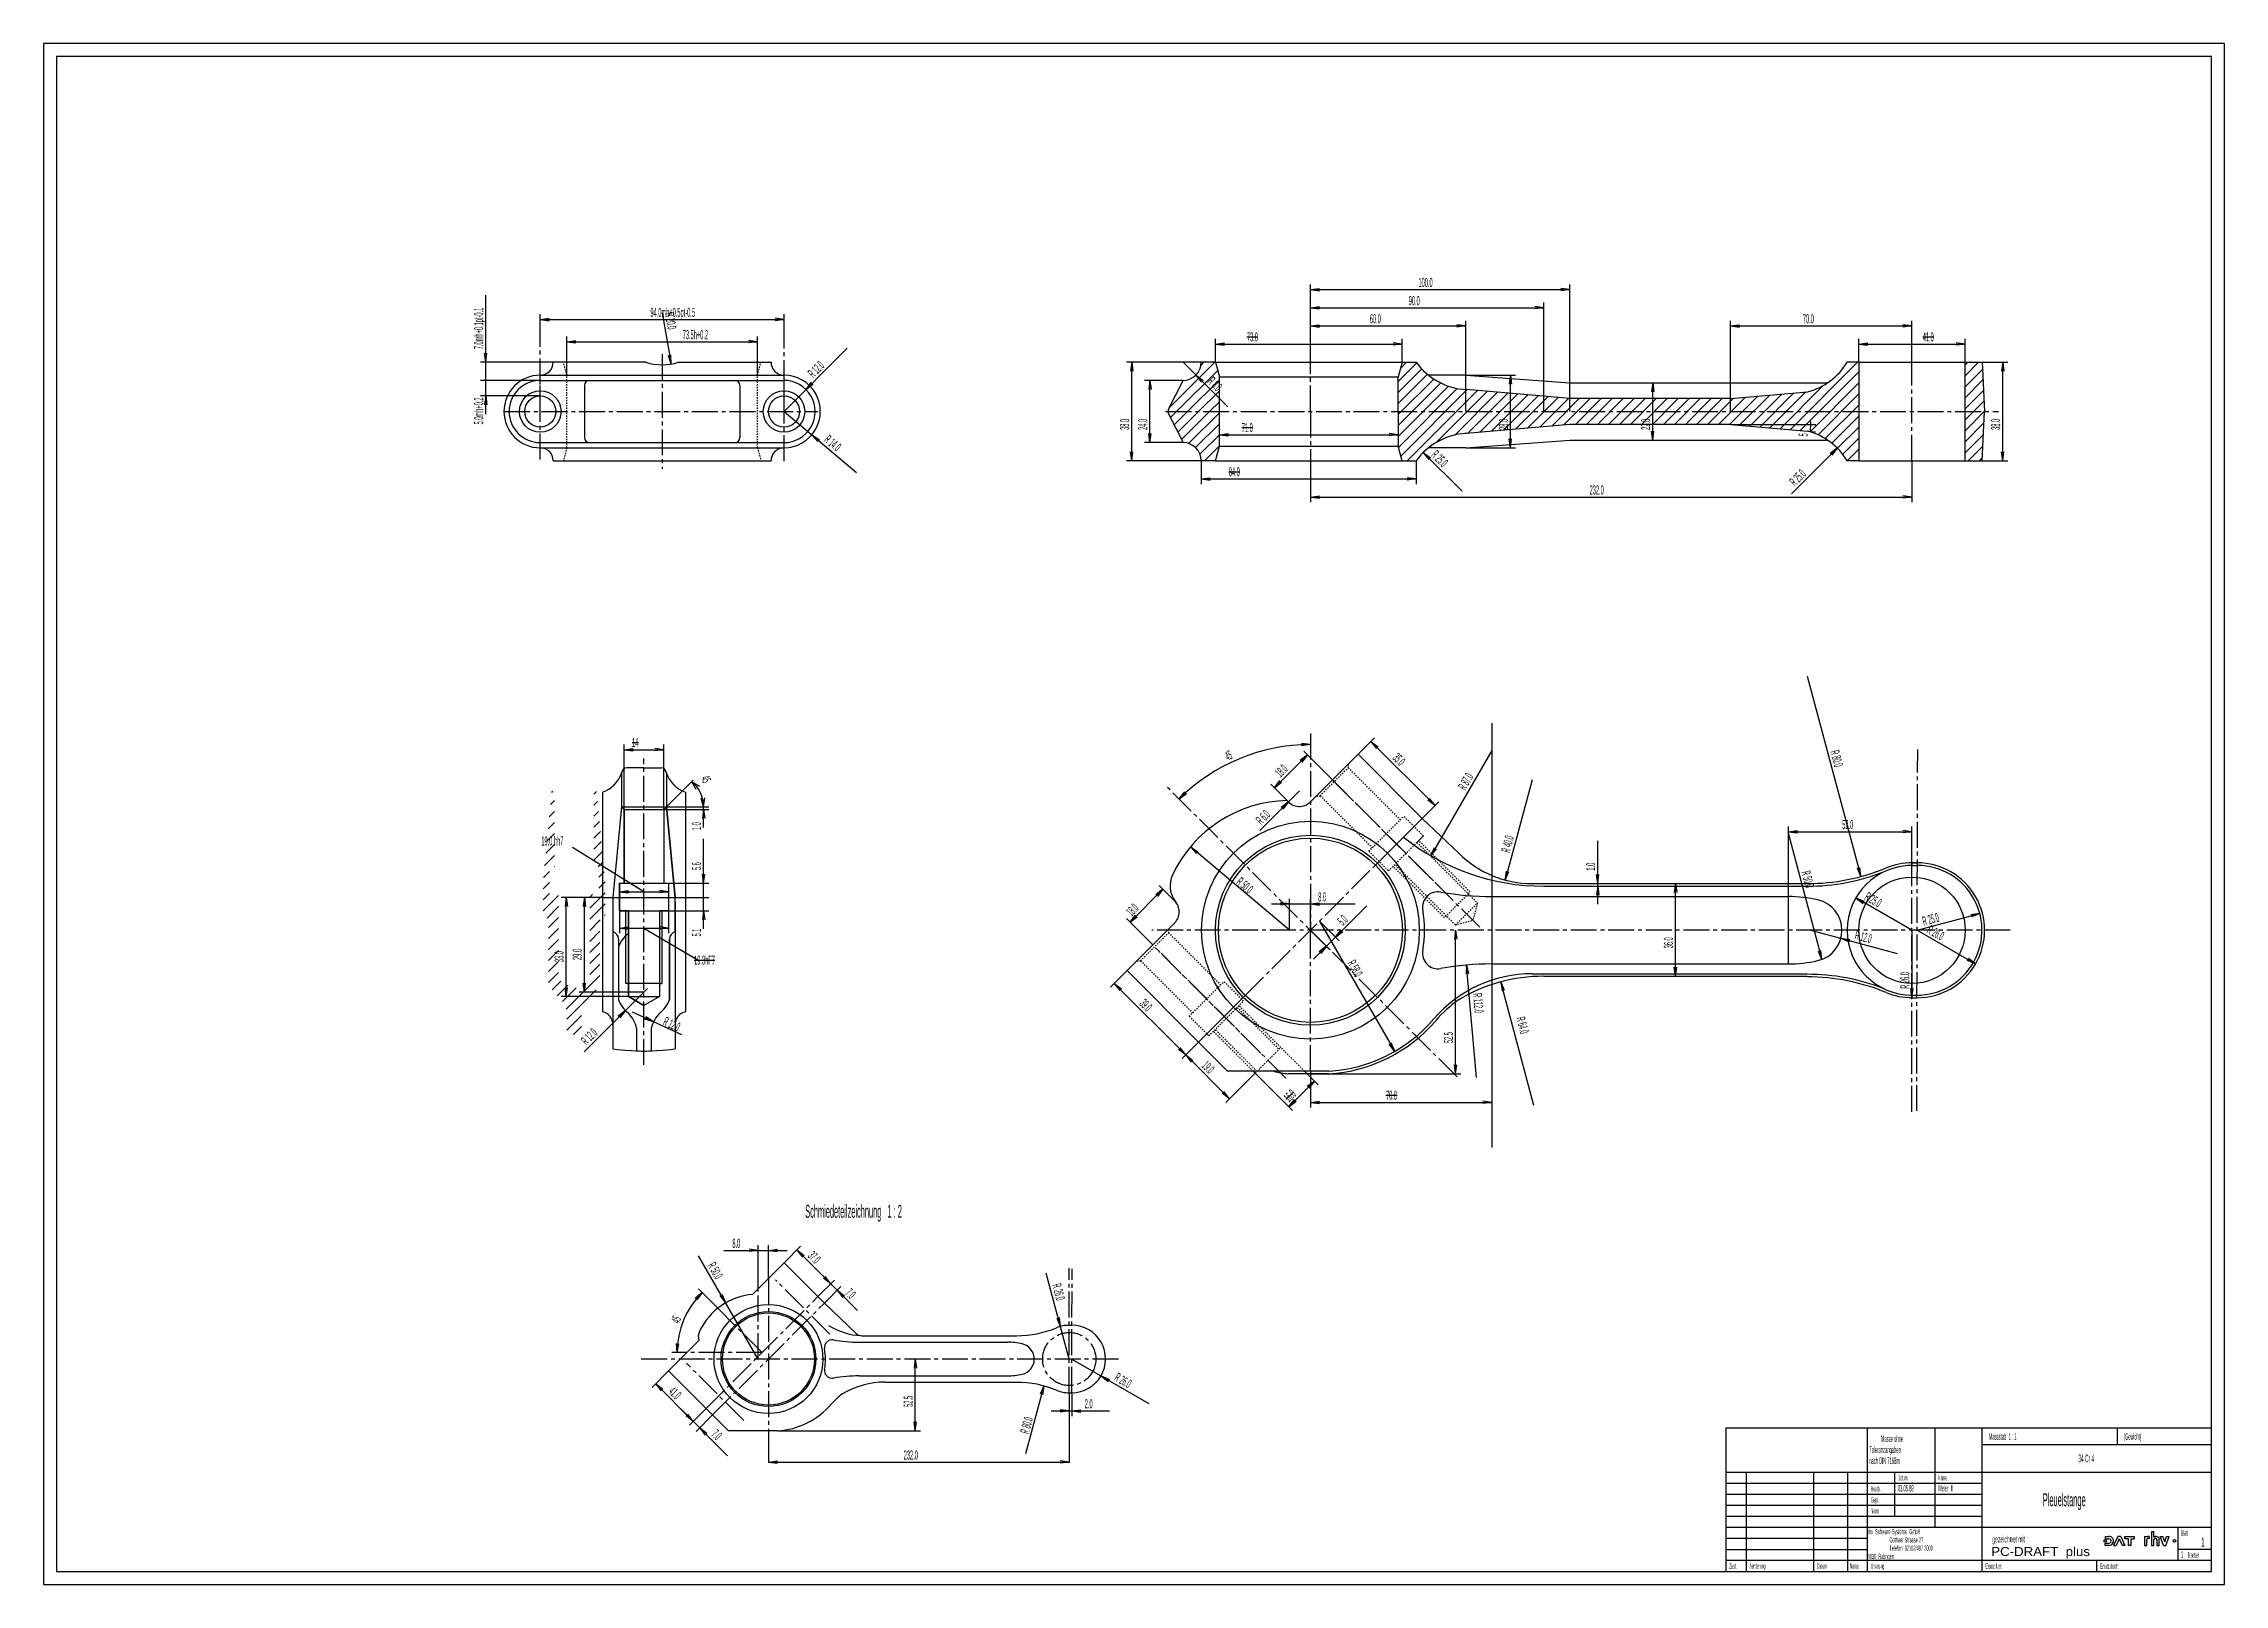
# Model space of a CAD drawing. Header units: metres. Extents: x 0 to 841, y 0 to 594.
import ezdxf

# ---------------------------------------------------------------- set-up
doc = ezdxf.new("R2010")
doc.units = ezdxf.units.M
for name, pattern in [('AUSGEZOGEN', [0]), ('GESTRICHELT', [1, 0.5, -0.5]), ('STRICHPUNKTLINIE', [14.5, 10, -1.5, 1.5, -1.5])]:
    doc.linetypes.add(name, pattern=pattern)
for name, color, linetype in [('BEMASS', 7, 'AUSGEZOGEN'), ('DRAUF', 7, 'AUSGEZOGEN'), ('FOLIE', 7, 'AUSGEZOGEN'), ('RAHMEN', 7, 'AUSGEZOGEN'), ('SCHMIEDE', 7, 'AUSGEZOGEN'), ('SCHNITT', 7, 'AUSGEZOGEN'), ('SCHRAFF', 1, 'AUSGEZOGEN'), ('SCHRIFTF', 5, 'AUSGEZOGEN'), ('SEITEN', 7, 'AUSGEZOGEN'), ('TEXTE', 7, 'AUSGEZOGEN'), ('VORDER', 7, 'AUSGEZOGEN')]:
    doc.layers.add(name, color=color, linetype=linetype)

msp = doc.modelspace()

# ---------------------------------------------------------------- texts
at = {"layer": 'BEMASS', "color": 7, "linetype": 'AUSGEZOGEN', "width": 0.374}
for s, p in [('90.0', (526.433, 493.176)), ('100.0', (530.188, 500.176)), ('94.0mh+0.5pt-0.5', (234.003, 488.64)), ('60.0', (511.433, 486.176)), ('70.0', (678.433, 486.176)), ('73.5h+0.2', (246.453, 480.057)), ('%%k73.0', (464.045, 479.176)), ('%%k41.0', (724.678, 479.176)), ('%%k71.0', (462.045, 444.211)), ('%%k84.0', (457.045, 427.176)), ('232.0', (596.188, 420.176)), ('%%k14', (226.924, 322.773)), ('52.0', (693.603, 291.176)), ('19.0 hh7', (191.942, 284.853)), ('8.0', (491.528, 263.305)), ('%%k19.0hF7', (250.845, 238.9)), ('%%k70.0', (517.678, 186.82)), ('8.0', (265.61, 129.728)), ('2.0', (401.495, 67.878)), ('232.0', (331.681, 48.132))]:
    msp.add_text(s, height=3.5, dxfattribs=at).set_placement(p)
at = {"layer": 'BEMASS', "color": 7, "linetype": 'AUSGEZOGEN'}
for s, height, rotation, width, p in [('7.0mh+0.1pt-0.1', 3.5, 89.999, 0.374, (169.528, 476.176)), ('R 20.0', 3.497, 280.001, 0.374, (239.585, 489.941)), ('R 12.0', 3.499, 45.001, 0.373, (296.841, 464.904)), ('R 8.0', 3.5, 315, 0.374, (448.62, 463.398)), ('5.0mh+0.2', 3.5, 90, 0.374, (169.528, 447.176)), ('38.0', 3.5, 90.002, 0.374, (418.613, 445.081)), ('24.0', 3.5, 90.002, 0.374, (425.613, 445.081)), ('28.0', 3.5, 90.002, 0.374, (564.685, 445.081)), ('22.0', 3.5, 90.002, 0.374, (619.528, 445.081)), ('38.0', 3.5, 90.002, 0.374, (754.528, 445.081)), ('R 14.0', 3.499, 319.997, 0.374, (300.725, 440.729)), ('R 25.0', 3.5, 314.999, 0.374, (534.845, 435.037)), ('5', 3.503, 87.49, 0.373, (680.301, 442.513)), ('R 25.0', 3.499, 45.001, 0.373, (675.402, 423.154)), ('45', 3.5, 22.506, 0.374, (456.493, 317.481)), ('35.0', 3.5, 314.995, 0.374, (519.927, 318.358)), ('R 80.0', 3.503, 285, 0.374, (688.968, 321.056)), ('45', 3.5, 292.494, 0.374, (253.411, 310.886)), ('18.0', 3.499, 44.997, 0.374, (477.038, 310.919)), ('R 87.0', 3.501, 60, 0.374, (548.321, 305.857)), ('R 6.0', 3.499, 45, 0.374, (469.613, 292.658)), ('1.0', 3.5, 89.996, 0.374, (253.53, 290.773)), ('R 40.0', 3.502, 75, 0.373, (565.405, 281.858)), ('5.6', 3.5, 89.996, 0.374, (253.529, 275.373)), ('1.0', 3.5, 89.996, 0.374, (598.329, 275.176)), ('R 50.0', 3.499, 319.997, 0.374, (459.627, 270.223)), ('R 50.0', 3.503, 285, 0.374, (677.823, 274.545)), ('18.0', 3.499, 44.997, 0.374, (419.594, 257.313)), ('R 25.0', 3.5, 330, 0.374, (701.902, 264.085)), ('5.0', 3.5, 44.993, 0.374, (501.067, 253.779)), ('R 25.0', 3.5, 14.995, 0.373, (725.084, 253.897)), ('R 26.0', 3.5, 330, 0.374, (725.985, 251.335)), ('29.0', 3.5, 90.002, 0.374, (207.529, 240.706)), ('5.1', 3.5, 89.996, 0.374, (253.529, 249.773)), ('36.0', 3.5, 90.002, 0.374, (628.329, 245.214)), ('R 12.0', 3.503, 345, 0.374, (698.207, 248.742)), ('33.0', 3.5, 90.002, 0.374, (200.529, 239.873)), ('R 58.0', 3.5, 299.997, 0.374, (502.637, 239.398)), ('R 112.0', 3.5, 274.996, 0.374, (551.212, 227.777)), ('R 26.0', 3.5, 90.002, 0.374, (719.527, 229.614)), ('R 12.0', 3.499, 335.002, 0.373, (238.57, 215.754)), ('39.0', 3.5, 314.995, 0.374, (422.346, 223.605)), ('R 64.0', 3.503, 285, 0.374, (567.838, 218.244)), ('R 12.0', 3.499, 45.001, 0.373, (209.371, 207.657)), ('52.5', 3.5, 90.002, 0.374, (543.528, 208.648)), ('19.0', 3.5, 314.995, 0.374, (446.335, 199.616)), ('%%k16.0', 3.499, 44.999, 0.374, (480.318, 185.645)), ('37.0', 3.5, 314.995, 0.374, (294.483, 126.374)), ('R 50.0', 3.5, 299.997, 0.374, (255.897, 122.885)), ('7.0', 3.5, 315.003, 0.374, (308.89, 111.969)), ('R 26.0', 3.503, 285, 0.374, (388.926, 115.391)), ('45', 3.498, 67.491, 0.374, (245.078, 100.31)), ('41.0', 3.5, 314.995, 0.374, (240.742, 74.048)), ('R 26.0', 3.5, 330, 0.374, (412.619, 78.744)), ('52.5', 3.5, 90.002, 0.374, (335.148, 68.434)), ('7.0', 3.5, 315.003, 0.374, (257.257, 57.533)), ('R 80.0', 3.502, 75, 0.373, (379.918, 57.773))]:
    msp.add_text(s, height=height, rotation=rotation, dxfattribs=dict(at, width=width)).set_placement(p)
at = {"layer": 'SCHRIFTF', "color": 5, "linetype": 'AUSGEZOGEN', "width": 0.374}
for s, height, p in [('Toleranzangaben', 2.5, (704.05, 50.687)), ('Masse ohne', 2.5, (708.6, 54.937)), ('nach DIN 7168m', 2.5, (704.05, 46.437)), ('34 Cr 4', 3, (784.651, 47.062))]:
    msp.add_text(s, height=height, dxfattribs=at).set_placement(p)
at = {"layer": 'SCHRIFTF', "color": 1, "linetype": 'AUSGEZOGEN', "width": 0.374}
for s, height, p in [('Massstab  1 : 1', 2.5, (750.2, 55.734)), ('(Gewicht)', 2.5, (802.2, 55.734)), ('Datum', 2, (715.1, 40.062)), ('Name', 2, (730.7, 40.062)), ('Bearb.', 2, (704.7, 35.812)), ('03.05.89', 2.5, (715.1, 35.812)), ('Meier  II', 2.5, (730.7, 35.812)), ('Gepr.', 2, (704.7, 31.562)), ('Norm', 2, (704.7, 27.312)), ('Blatt', 2, (824.3, 18.812)), ('1', 3.5, (832.1, 14.562)), ('1', 2.5, (824.3, 10.312)), ('Blaetter', 2, (826.9, 10.312)), ('Zust.', 2, (650.1, 6.062)), ('Aenderung', 2, (657.9, 6.062)), ('Datum', 2, (683.9, 6.062)), ('Name', 2, (696.575, 6.062)), ('Ursprung', 2, (704.7, 6.062)), ('Ersatz fuer:', 2, (748.9, 6.062)), ('Ersatz durch:', 2, (793.1, 6.062))]:
    msp.add_text(s, height=height, dxfattribs=at).set_placement(p)
at = {"layer": 'SCHRIFTF', "color": 7, "linetype": 'AUSGEZOGEN'}
for s, height, width, p in [('Pleuelstange', 5, 0.374, (770.992, 30.125)), ('rhv  Software-Systeme  GmbH', 2, 0.45, (703.4, 19.343)), ('Gothaer Strasse 27', 2, 0.45, (711.85, 16.156)), ('gezeichnet mit :', 2.5, 0.468, (751.5, 16.156)), ('4030  Ratingen', 2, 0.45, (703.4, 9.781)), ('Telefon  02102/497 2000', 2, 0.45, (711.85, 12.968))]:
    msp.add_text(s, height=height, dxfattribs=dict(at, width=width)).set_placement(p)
at = {"layer": 'SCHRIFTF', "color": 6, "linetype": 'AUSGEZOGEN', "width": 1.093}
msp.add_text('PC-DRAFT  plus', height=3.5, dxfattribs=at).set_placement((751.084, 10.912))
at = {"layer": 'TEXTE', "color": 7, "linetype": 'AUSGEZOGEN', "width": 0.374}
msp.add_text('Schmiedeteilzeichnung   1 : 2', height=5, dxfattribs=at).set_placement((293.708, 141.33))

# ---------------------------------------------------------------- linework, layer by layer
at = {"layer": 'BEMASS', "color": 5, "linetype": 'AUSGEZOGEN'}
for p, q in [((170.528, 457.176), (170.528, 496.967)), ((488.528, 471.176), (488.528, 501.176)), ((488.528, 499.176), (491.998, 499.633)), ((488.528, 499.176), (588.528, 499.176)), ((488.528, 499.176), (491.998, 498.719)), ((588.528, 499.176), (585.058, 499.633)), ((588.528, 499.176), (585.058, 498.719)), ((588.528, 452.176), (588.528, 501.176)), ((170.528, 451.176), (170.528, 489.967)), ((191.528, 482.176), (191.528, 489.64)), ((191.528, 487.64), (194.998, 488.097)), ((238.528, 490.176), (242.001, 470.48)), ((285.528, 487.64), (282.058, 488.097)), ((285.528, 482.176), (285.528, 489.64)), ((488.528, 492.176), (491.998, 492.633)), ((488.528, 492.176), (578.528, 492.176)), ((488.528, 492.176), (491.998, 491.719)), ((578.528, 492.176), (575.058, 492.633)), ((578.528, 492.176), (575.058, 491.719)), ((578.528, 452.176), (578.528, 494.176)), ((191.528, 487.64), (194.998, 487.183)), ((191.528, 487.64), (285.528, 487.64)), ((201.778, 466.176), (201.778, 481.057)), ((201.778, 479.057), (205.248, 479.514)), ((275.278, 479.057), (271.808, 479.514)), ((275.278, 466.176), (275.278, 481.057)), ((285.528, 487.64), (282.058, 487.183)), ((451.928, 471.176), (451.928, 480.176)), ((488.528, 485.176), (491.998, 485.633)), ((488.528, 485.176), (548.528, 485.176)), ((488.528, 485.176), (491.998, 484.719)), ((523.863, 471.176), (523.863, 480.176)), ((548.528, 485.176), (545.058, 485.633)), ((548.528, 485.176), (545.058, 484.719)), ((548.528, 452.176), (548.528, 487.176)), ((650.528, 452.176), (650.528, 487.176)), ((650.528, 485.176), (653.998, 485.633)), ((650.528, 485.176), (720.528, 485.176)), ((650.528, 485.176), (653.998, 484.719)), ((700.028, 471.176), (700.028, 480.176)), ((720.528, 485.176), (717.058, 485.633)), ((720.528, 485.176), (717.058, 484.719)), ((720.528, 471.176), (720.528, 487.176)), ((741.028, 471.176), (741.028, 480.176)), ((196.528, 471.176), (168.528, 471.176)), ((170.528, 471.176), (170.071, 474.646)), ((170.528, 471.176), (170.985, 474.646)), ((201.778, 479.057), (275.278, 479.057)), ((201.778, 479.057), (205.248, 478.6)), ((242.001, 470.48), (240.948, 473.818)), ((242.001, 470.48), (241.848, 473.977)), ((275.278, 479.057), (271.808, 478.6)), ((285.528, 452.176), (309.923, 476.571)), ((446.428, 471.176), (417.613, 471.176)), ((419.613, 471.176), (419.157, 467.706)), ((419.613, 433.176), (419.613, 471.176)), ((419.613, 471.176), (420.07, 467.706)), ((439.428, 471.176), (456.656, 453.948)), ((451.928, 478.176), (455.398, 478.633)), ((451.928, 478.176), (523.863, 478.176)), ((451.928, 478.176), (455.398, 477.719)), ((523.863, 478.176), (520.393, 478.633)), ((523.863, 478.176), (520.393, 477.719)), ((700.028, 478.176), (703.498, 478.633)), ((700.028, 478.176), (703.498, 477.719)), ((700.028, 478.176), (741.028, 478.176)), ((741.028, 478.176), (737.558, 478.633)), ((741.028, 478.176), (737.558, 477.719)), ((747.528, 471.176), (757.528, 471.176)), ((755.528, 471.176), (755.071, 467.706)), ((755.528, 433.176), (755.528, 471.176)), ((755.528, 471.176), (755.984, 467.706)), ((191.528, 464.176), (168.528, 464.176)), ((294.013, 460.661), (296.144, 463.438)), ((294.013, 460.661), (296.79, 462.792)), ((439.428, 464.176), (424.613, 464.176)), ((426.613, 464.176), (426.157, 460.706)), ((426.613, 440.176), (426.613, 464.176)), ((426.613, 464.176), (427.07, 460.706)), ((444.377, 466.226), (446.508, 463.45)), ((444.377, 466.226), (447.154, 464.096)), ((548.528, 466.176), (567.685, 466.176)), ((565.685, 466.176), (565.228, 462.706)), ((565.685, 438.176), (565.685, 466.176)), ((565.685, 466.176), (566.142, 462.706)), ((620.528, 463.176), (620.071, 459.706)), ((620.528, 441.176), (620.528, 463.176)), ((620.528, 463.176), (620.984, 459.706)), ((191.528, 458.176), (168.528, 458.176)), ((170.528, 458.176), (170.071, 454.706)), ((170.528, 458.176), (170.985, 454.706)), ((285.528, 452.176), (313.488, 428.714)), ((650.528, 447.176), (683.476, 447.176)), ((296.252, 443.177), (298.617, 440.597)), ((296.252, 443.177), (299.204, 441.297)), ((439.428, 440.176), (424.613, 440.176)), ((426.613, 440.176), (426.157, 443.646)), ((426.613, 440.176), (427.07, 443.646)), ((453.428, 443.211), (456.898, 443.668)), ((453.428, 443.211), (522.363, 443.211)), ((453.428, 443.211), (456.898, 442.754)), ((522.363, 443.211), (518.893, 443.668)), ((522.363, 443.211), (518.893, 442.754)), ((548.528, 438.176), (567.685, 438.176)), ((565.685, 438.176), (565.228, 441.646)), ((565.685, 438.176), (566.142, 441.646)), ((620.528, 441.176), (620.071, 444.646)), ((620.528, 441.176), (620.984, 444.646)), ((674.047, 420.386), (691.725, 438.064)), ((680.413, 444.561), (683.35, 444.304)), ((691.725, 438.064), (688.949, 435.933)), ((691.725, 438.064), (689.595, 435.287)), ((446.428, 433.176), (417.613, 433.176)), ((419.613, 433.176), (419.157, 436.646)), ((419.613, 433.176), (420.07, 436.646)), ((446.428, 433.176), (446.428, 424.176)), ((488.528, 433.176), (488.528, 417.176)), ((529.363, 433.176), (529.363, 424.176)), ((532.077, 436.391), (534.208, 433.614)), ((532.077, 436.391), (534.854, 434.26)), ((547.017, 421.45), (532.077, 436.391)), ((720.528, 433.176), (720.528, 417.176)), ((747.528, 433.176), (757.528, 433.176)), ((755.528, 433.176), (755.071, 436.646)), ((755.528, 433.176), (755.984, 436.646)), ((446.428, 426.176), (449.898, 426.633)), ((446.428, 426.176), (529.363, 426.176)), ((446.428, 426.176), (449.898, 425.719)), ((529.363, 426.176), (525.893, 426.633)), ((529.363, 426.176), (525.893, 425.719)), ((488.528, 419.176), (491.998, 419.633)), ((488.528, 419.176), (720.528, 419.176)), ((488.528, 419.176), (491.998, 418.719)), ((720.528, 419.176), (717.058, 419.633)), ((720.528, 419.176), (717.058, 418.719)), ((680.13, 350.176), (700.835, 272.902)), ((558.528, 332.073), (558.528, 168.488)), ((223.896, 298.773), (223.896, 323.773)), ((223.896, 321.773), (227.366, 322.23)), ((223.896, 321.773), (239.161, 321.773)), ((223.896, 321.773), (227.366, 321.316)), ((239.161, 321.773), (235.691, 322.23)), ((239.161, 321.773), (235.691, 321.316)), ((239.161, 298.787), (239.161, 323.773)), ((474.65, 307.117), (487.353, 319.819)), ((487.353, 319.819), (484.576, 317.689)), ((488.528, 323.769), (485.04, 324.141)), ((488.528, 323.769), (485.084, 323.228)), ((487.353, 319.819), (485.222, 317.043)), ((497.013, 310.159), (485.938, 321.234)), ((506.912, 320.058), (513.276, 326.422)), ((511.862, 325.008), (536.611, 300.259)), ((511.862, 325.008), (514.639, 322.877)), ((511.862, 325.008), (513.993, 322.231)), ((558.528, 321.535), (535.028, 280.832)), ((240.148, 299.773), (250.457, 310.082)), ((249.899, 309.524), (251.546, 306.613)), ((249.899, 309.524), (252.894, 307.78)), ((254.53, 299.773), (253.637, 302.997)), ((254.53, 299.773), (254.987, 303.243)), ((437.904, 302.8), (440.107, 305.529)), ((437.904, 302.8), (440.721, 304.853)), ((484.285, 305.916), (469.019, 290.65)), ((479.6, 302.168), (473.236, 308.532)), ((474.65, 307.117), (476.781, 309.894)), ((474.65, 307.117), (477.427, 309.248)), ((536.611, 300.259), (534.48, 303.036)), ((574.028, 310.176), (563.675, 271.539)), ((239.161, 298.773), (256.53, 298.773)), ((240.148, 299.773), (256.53, 299.773)), ((254.53, 298.773), (254.073, 295.303)), ((254.53, 291.773), (254.53, 299.773)), ((254.53, 298.773), (254.987, 295.303)), ((480.042, 301.674), (477.266, 299.543)), ((480.042, 301.674), (477.912, 298.897)), ((531.661, 295.31), (538.025, 301.674)), ((536.611, 300.259), (533.834, 302.39)), ((254.529, 257.773), (254.529, 287.373)), ((599.329, 262.176), (599.329, 286.676)), ((672.867, 239.176), (672.867, 292.176)), ((672.867, 290.176), (676.337, 290.633)), ((672.867, 290.176), (720.528, 290.176)), ((672.867, 290.176), (676.337, 289.719)), ((672.867, 289.176), (685.808, 240.879)), ((720.528, 290.176), (717.058, 290.633)), ((720.528, 290.176), (717.058, 289.719)), ((720.528, 278.176), (720.528, 292.176)), ((231.529, 267.023), (204.017, 284.056)), ((254.529, 252.673), (254.529, 281.023)), ((480.528, 252.176), (442.225, 284.316)), ((442.225, 284.316), (444.59, 281.735)), ((442.225, 284.316), (445.177, 282.435)), ((535.028, 280.832), (536.367, 284.066)), ((535.028, 280.832), (537.158, 283.609)), ((241.029, 270.373), (256.529, 270.373)), ((254.529, 270.373), (254.072, 273.843)), ((254.529, 270.373), (254.985, 273.843)), ((436.62, 263.025), (430.256, 269.389)), ((563.675, 271.539), (564.132, 275.009)), ((563.675, 271.539), (565.014, 274.773)), ((599.329, 270.176), (598.872, 273.646)), ((599.329, 269.176), (598.872, 265.706)), ((599.329, 270.176), (599.785, 273.646)), ((599.329, 269.176), (599.785, 265.706)), ((629.329, 270.176), (628.872, 266.706)), ((629.329, 234.443), (629.329, 270.176)), ((629.329, 270.176), (629.785, 266.706)), ((700.835, 272.902), (699.496, 276.135)), ((700.835, 272.902), (700.378, 276.372)), ((215.529, 264.773), (199.529, 264.773)), ((201.529, 264.773), (201.072, 261.303)), ((201.529, 226.673), (201.529, 264.773)), ((201.529, 264.773), (201.985, 261.303)), ((208.529, 264.773), (208.072, 261.303)), ((208.529, 228.339), (208.529, 264.773)), ((208.529, 264.773), (208.985, 261.303)), ((222.029, 267.023), (225.499, 267.48)), ((222.029, 267.023), (241.029, 267.023)), ((222.029, 267.023), (225.499, 266.566)), ((241.029, 267.023), (237.559, 267.48)), ((241.029, 267.023), (237.559, 266.566)), ((241.029, 264.773), (256.529, 264.773)), ((418.966, 255.27), (431.671, 267.975)), ((431.671, 267.975), (428.894, 265.844)), ((431.671, 267.975), (429.54, 265.198)), ((473.528, 262.305), (505.778, 262.305)), ((480.528, 262.305), (477.058, 262.762)), ((480.528, 262.305), (477.058, 261.848)), ((480.528, 252.176), (480.528, 264.305)), ((488.528, 252.176), (488.528, 264.305)), ((488.528, 262.305), (491.998, 262.762)), ((488.528, 262.305), (491.998, 261.848)), ((489.753, 241.051), (510.259, 261.557)), ((720.528, 252.176), (698.877, 264.676)), ((698.877, 264.676), (701.654, 262.545)), ((698.877, 264.676), (702.111, 263.336)), ((222.029, 259.673), (222.029, 251.001)), ((222.029, 253.001), (225.499, 253.457)), ((222.029, 253.001), (241.029, 253.001)), ((222.029, 253.001), (225.499, 252.544)), ((231.529, 253.001), (252.718, 240.559)), ((241.029, 253.001), (237.559, 253.457)), ((241.029, 253.001), (237.559, 252.544)), ((241.029, 259.673), (241.029, 251.001)), ((241.029, 259.673), (256.529, 259.673)), ((254.529, 259.673), (254.072, 256.203)), ((254.529, 259.673), (254.985, 256.203)), ((427.716, 246.519), (417.551, 256.684)), ((418.966, 255.27), (421.096, 258.047)), ((418.966, 255.27), (421.742, 257.401)), ((492.063, 255.712), (521.063, 205.482)), ((492.063, 255.712), (499.653, 248.122)), ((498.239, 249.536), (500.369, 252.313)), ((722.528, 252.176), (746.676, 258.647)), ((746.676, 258.647), (743.206, 258.19)), ((746.676, 258.647), (743.442, 257.307)), ((488.528, 252.176), (496.117, 244.586)), ((494.703, 246.001), (491.926, 243.87)), ((494.703, 246.001), (492.572, 243.224)), ((498.239, 249.536), (501.015, 251.667)), ((544.528, 252.176), (544.071, 248.706)), ((544.528, 196.82), (544.528, 252.176)), ((544.528, 252.176), (544.984, 248.706)), ((681.528, 252.176), (714.852, 243.247)), ((685.808, 240.879), (684.469, 244.113)), ((685.808, 240.879), (685.352, 244.349)), ((693.119, 249.07), (696.352, 247.731)), ((693.119, 249.07), (696.589, 248.614)), ((720.527, 252.199), (720.527, 226.199)), ((722.528, 252.176), (745.045, 239.176)), ((417.817, 236.62), (411.453, 230.256)), ((548.766, 238.75), (548.614, 235.253)), ((548.766, 238.75), (549.524, 235.333)), ((552.557, 195.42), (548.766, 238.75)), ((629.329, 234.443), (628.872, 237.913)), ((629.329, 234.443), (629.785, 237.913)), ((745.045, 239.176), (741.811, 240.515)), ((745.045, 239.176), (742.268, 241.307)), ((201.529, 226.673), (201.072, 230.143)), ((201.529, 226.673), (201.985, 230.143)), ((231.529, 228.339), (206.529, 228.339)), ((208.529, 228.339), (208.072, 231.809)), ((232.892, 229.702), (208.496, 205.307)), ((208.529, 228.339), (208.985, 231.809)), ((412.867, 231.67), (440.444, 204.093)), ((412.867, 231.67), (415.644, 229.539)), ((412.867, 231.67), (414.998, 228.893)), ((561.963, 232.262), (562.42, 228.792)), ((561.963, 232.262), (563.303, 229.028)), ((574.742, 184.57), (561.963, 232.262)), ((720.527, 226.199), (720.071, 229.669)), ((720.527, 226.199), (720.984, 229.669)), ((225.529, 226.673), (199.529, 226.673)), ((224.406, 221.216), (221.629, 219.086)), ((224.406, 221.216), (222.276, 218.44)), ((246.072, 211.802), (227.077, 220.66)), ((235.197, 216.874), (232.245, 218.754)), ((235.197, 216.874), (231.859, 217.926)), ((440.444, 204.093), (437.668, 206.224)), ((440.444, 204.093), (438.314, 206.87)), ((445.394, 209.043), (439.03, 202.679)), ((445.394, 209.043), (439.03, 202.679)), ((440.444, 204.093), (457.324, 187.213)), ((440.444, 204.093), (443.221, 201.962)), ((440.444, 204.093), (442.575, 201.316)), ((521.063, 205.482), (518.933, 208.259)), ((521.063, 205.482), (519.724, 208.716)), ((467.224, 197.112), (455.91, 185.799)), ((466.517, 197.82), (481.626, 182.71)), ((480.212, 184.124), (490.112, 194.024)), ((486.316, 197.82), (491.526, 192.61)), ((490.112, 194.024), (487.335, 191.893)), ((490.112, 194.024), (487.981, 191.247)), ((488.528, 197.82), (488.528, 183.82)), ((488.528, 196.82), (546.528, 196.82)), ((544.528, 196.82), (544.071, 200.29)), ((544.528, 196.82), (544.984, 200.29)), ((457.324, 187.213), (454.548, 189.344)), ((457.324, 187.213), (455.194, 189.99)), ((480.212, 184.124), (482.343, 186.901)), ((480.212, 184.124), (482.989, 186.255)), ((488.528, 185.82), (491.998, 186.276)), ((488.528, 185.82), (558.528, 185.82)), ((488.528, 185.82), (491.998, 185.363)), ((558.528, 185.82), (555.058, 186.276)), ((558.528, 185.82), (555.058, 185.363)), ((275.531, 86.878), (252.531, 126.715)), ((262.338, 128.77), (286.708, 128.77)), ((275.531, 128.77), (272.061, 129.227)), ((275.531, 128.77), (272.061, 128.313)), ((275.531, 113.991), (275.531, 130.77)), ((279.531, 117.991), (279.531, 130.77)), ((279.531, 128.77), (283.001, 129.227)), ((279.531, 128.77), (283.001, 128.313)), ((285.541, 124.001), (291.905, 130.365)), ((290.491, 128.951), (303.572, 115.87)), ((290.491, 128.951), (293.268, 126.82)), ((290.491, 128.951), (292.622, 126.174)), ((298.623, 120.819), (313.807, 105.635)), ((303.572, 115.87), (300.796, 118)), ((303.572, 115.87), (300.796, 118)), ((303.572, 115.87), (301.442, 118.646)), ((303.572, 115.87), (301.442, 118.646)), ((395.531, 86.878), (386.666, 119.962)), ((253.908, 112.501), (251.241, 110.22)), ((253.908, 112.501), (251.952, 109.645)), ((259.967, 106.442), (252.494, 113.916)), ((263.031, 108.529), (260.9, 111.306)), ((263.031, 108.529), (261.692, 111.762)), ((298.623, 110.92), (304.987, 117.284)), ((301.098, 108.445), (307.462, 114.809)), ((306.047, 113.395), (308.824, 111.264)), ((306.047, 113.395), (308.178, 110.618)), ((392.166, 99.436), (390.827, 102.669)), ((392.166, 99.436), (391.709, 102.906)), ((244.319, 89.353), (244.048, 92.852)), ((244.319, 89.353), (244.956, 92.756)), ((248.065, 89.353), (242.319, 89.353)), ((336.148, 86.878), (335.691, 83.408)), ((336.148, 59.2), (336.148, 86.878)), ((336.148, 86.878), (336.605, 83.408)), ((396.531, 86.878), (426.192, 69.753)), ((240.994, 82.282), (234.63, 75.918)), ((236.044, 77.332), (250.539, 62.837)), ((236.044, 77.332), (238.821, 75.202)), ((236.044, 77.332), (238.174, 74.556)), ((385.685, 76.527), (378.655, 50.293)), ((385.685, 76.527), (384.345, 73.293)), ((385.685, 76.527), (385.228, 73.056)), ((407.789, 80.378), (410.566, 78.248)), ((407.789, 80.378), (411.023, 79.039)), ((245.59, 67.786), (263.798, 49.578)), ((255.489, 67.786), (249.125, 61.422)), ((395.531, 66.878), (392.061, 67.335)), ((395.531, 73.889), (395.531, 46.878)), ((396.495, 73.878), (396.495, 64.878)), ((396.495, 66.878), (399.965, 67.335)), ((250.539, 62.837), (247.763, 64.967)), ((250.539, 62.837), (247.763, 64.967)), ((250.539, 62.837), (248.409, 65.613)), ((250.539, 62.837), (248.409, 65.613)), ((257.964, 65.311), (251.6, 58.948)), ((253.014, 60.362), (255.791, 58.231)), ((253.014, 60.362), (255.145, 57.585)), ((279.531, 59.2), (279.531, 46.878)), ((283.066, 59.2), (338.148, 59.2)), ((336.148, 59.2), (335.691, 62.67)), ((336.148, 59.2), (336.605, 62.67)), ((388.531, 66.878), (410.995, 66.878)), ((395.531, 66.878), (392.061, 66.421)), ((396.495, 66.878), (399.965, 66.421)), ((279.531, 47.132), (283.001, 47.588)), ((279.531, 47.132), (395.531, 47.132)), ((279.531, 47.132), (283.001, 46.675)), ((395.531, 47.132), (392.061, 47.588)), ((395.531, 47.132), (392.061, 46.675))]:
    msp.add_line(p, q, dxfattribs=at)
at = {"layer": 'BEMASS', "color": 1, "linetype": 'STRICHPUNKTLINIE'}
for p, q in [((191.528, 452.176), (191.528, 466.176)), ((285.528, 452.176), (285.528, 466.176))]:
    msp.add_line(p, q, dxfattribs=at)
at = {"layer": 'BEMASS', "color": 7, "linetype": 'AUSGEZOGEN'}
msp.add_line((548.528, 466.176), (548.182, 466.176), dxfattribs=at)
at = {"layer": 'BEMASS', "color": 5, "linetype": 'AUSGEZOGEN'}
for centre, radius, start, end in [((650.527, 447.176), 30.948, 355, 363.125), ((488.528, 252.176), 71.592, 90, 135), ((241.951, 299.773), 12.579, 0, 50.817), ((277.056, 89.353), 32.736, 135, 180)]:
    msp.add_arc(centre, radius, start, end, dxfattribs=at)
at = {"layer": 'DRAUF', "color": 1, "linetype": 'STRICHPUNKTLINIE'}
for p, q in [((488.528, 328.07), (488.528, 251.269)), ((722.336, 182.515), (722.719, 321.837)), ((553.834, 253.338), (495.436, 311.736)), ((545.096, 195.608), (433.466, 307.238)), ((535.938, 271.234), (497.013, 310.159)), ((720.528, 182.176), (720.528, 278.176)), ((463.425, 227.074), (513.63, 277.278)), ((758.4, 252.176), (427.322, 252.176)), ((479.033, 195.203), (427.716, 246.519)), ((469.47, 204.766), (428.424, 245.812)), ((488.528, 197.82), (488.528, 251.414))]:
    msp.add_line(p, q, dxfattribs=at)
at = {"layer": 'DRAUF', "color": 7, "linetype": 'AUSGEZOGEN'}
for p, q in [((488.528, 301.674), (506.912, 320.058)), ((531.661, 295.31), (506.912, 320.058)), ((513.63, 277.278), (531.661, 295.31)), ((531.661, 295.31), (545.743, 281.892)), ((720.528, 278.176), (722.599, 278.176)), ((722.599, 278.176), (720.599, 278.176)), ((574.028, 270.176), (578.528, 270.176)), ((578.528, 270.176), (680.13, 270.176)), ((578.528, 269.176), (680.13, 269.176)), ((720.98, 277.176), (718.911, 277.176)), ((720.528, 277.176), (722.596, 277.176)), ((558.528, 265.176), (672.867, 265.176)), ((417.817, 236.62), (436.202, 255.005)), ((445.394, 209.043), (417.817, 236.62)), ((558.528, 239.176), (672.867, 239.176)), ((463.425, 227.074), (445.394, 209.043)), ((574.077, 235.443), (680.13, 235.443)), ((578.528, 234.443), (680.13, 234.443)), ((720.528, 227.176), (720.528, 227.256)), ((720.528, 227.176), (720.528, 227.256)), ((720.528, 227.176), (720.528, 227.256)), ((720.528, 227.176), (722.459, 227.176)), ((545.635, 225.343), (546.746, 225.994)), ((720.528, 226.176), (722.456, 226.176)), ((445.394, 209.043), (456.617, 197.82)), ((495.599, 197.82), (456.617, 197.82)), ((495.599, 196.82), (480.107, 196.82))]:
    msp.add_line(p, q, dxfattribs=at)
at = {"layer": 'DRAUF', "color": 7, "linetype": 'GESTRICHELT'}
for p, q in [((492.323, 304.055), (503.117, 314.849)), ((503.108, 316.255), (503.108, 314.841)), ((503.108, 314.858), (523.199, 294.767)), ((503.117, 314.849), (523.199, 294.767)), ((490.917, 304.064), (492.331, 304.064)), ((492.323, 304.055), (512.405, 283.973)), ((511.084, 282.652), (524.519, 296.087)), ((532.085, 288.521), (524.519, 296.087)), ((518.65, 275.086), (532.085, 288.521)), ((532.085, 288.521), (529.611, 286.047)), ((529.611, 286.047), (552.945, 262.712)), ((550.117, 266.955), (530.318, 286.754)), ((511.084, 282.652), (518.65, 275.086)), ((544.46, 254.227), (521.125, 277.561)), ((540.217, 257.055), (520.418, 276.854)), ((549.409, 266.248), (540.924, 257.762)), ((544.46, 254.227), (552.945, 262.712)), ((549.409, 266.248), (550.117, 266.955)), ((552.945, 262.712), (551.152, 256.02)), ((433.811, 252.616), (433.811, 251.202)), ((540.924, 257.762), (540.217, 257.055)), ((544.46, 254.227), (551.152, 256.02)), ((423.027, 240.415), (433.821, 251.209)), ((433.811, 251.219), (453.903, 231.127)), ((421.62, 240.425), (423.034, 240.425)), ((423.027, 240.415), (443.108, 220.333)), ((441.788, 219.013), (455.223, 232.448)), ((462.789, 224.882), (455.223, 232.448)), ((441.788, 219.013), (449.354, 211.447)), ((449.354, 211.447), (462.789, 224.882)), ((460.314, 222.407), (476.416, 206.305)), ((486.316, 197.82), (461.021, 223.114)), ((466.517, 197.82), (451.122, 213.215)), ((467.931, 197.82), (451.829, 213.922)), ((467.224, 197.112), (477.123, 207.012))]:
    msp.add_line(p, q, dxfattribs=at)
at = {"layer": 'DRAUF', "color": 5, "linetype": 'AUSGEZOGEN'}
msp.add_line((512.397, 283.98), (512.397, 283.966), dxfattribs=at)
at = {"layer": 'DRAUF', "color": 7, "linetype": 'AUSGEZOGEN'}
for centre, radius in [((488.528, 252.176), 42), ((488.528, 252.176), 36.6), ((488.528, 252.176), 35.5), ((720.528, 252.176), 20.5)]:
    msp.add_circle(centre, radius, dxfattribs=at)
for centre, radius, start, end in [((480.528, 252.176), 50, 91.062, 154.618), ((484.285, 305.916), 6, 218.666, 315), ((578.528, 356.176), 87, 231.533, 270), ((574.028, 310.176), 40, 225, 270), ((720.527, 252.176), 26, 89.999, 112.402), ((722.528, 252.176), 26, 269.842, 449.916), ((444.389, 269.322), 10, 154.618, 219.026), ((680.13, 350.176), 80, 270, 292.402), ((680.409, 349.176), 80, 269.8, 291.687), ((720.528, 252.176), 25, 90, 270), ((722.528, 252.176), 25, 265.411, 449.916), ((431.959, 259.247), 6, 315, 405.074), ((537.739, 261.022), 6, 79.852, 190.19), ((558.528, 377.176), 112, 259.852, 270), ((672.867, 215.176), 50, 76.826, 90), ((681.528, 252.176), 12, 0, 76.76), ((488.528, 252.176), 44, 349.81, 370.263), ((537.739, 243.331), 6, 169.809, 280.147), ((681.528, 252.176), 12, 283.239, 360), ((558.528, 127.176), 112, 90, 100.147), ((672.867, 289.176), 50, 270, 283.173), ((574.077, 185.443), 50, 90, 139.41), ((578.528, 170.443), 64, 90, 120.927), ((680.409, 155.199), 80, 68.534, 90.2), ((680.13, 154.199), 80, 67.597, 90), ((720.527, 252.199), 26, 247.598, 270), ((574.077, 185.443), 49, 125.482, 139.41), ((492.063, 255.712), 58, 273.494, 319.41), ((492.063, 255.712), 59, 273.494, 319.41), ((485.349, 243.634), 47.106, 256.546, 263.61)]:
    msp.add_arc(centre, radius, start, end, dxfattribs=at)
at = {"layer": 'FOLIE', "color": 7, "linetype": 'AUSGEZOGEN'}
for p, q in [((795, 18.5), (796.5, 18.5)), ((795, 18.5), (795, 17.6)), ((795, 17.6), (796.5, 17.6)), ((799.882, 18.5), (798.25, 15)), ((800.455, 17.6), (799.243, 14.999)), ((801.028, 18.5), (799.882, 18.5)), ((800.455, 17.6), (801.635, 15.07)), ((801.028, 18.5), (802.66, 15)), ((802.65, 18.5), (806.25, 18.5)), ((802.65, 17.6), (802.65, 18.5)), ((804, 17.6), (802.65, 17.6)), ((804, 15), (804, 17.6)), ((804.9, 17.6), (804.9, 15)), ((804.9, 17.6), (806.25, 17.6)), ((806.25, 18.5), (806.25, 17.6)), ((810.15, 18.5), (811.05, 18.5)), ((810.15, 18.5), (810.15, 15)), ((811.05, 18.5), (811.05, 18.183)), ((811.05, 15), (811.05, 17.125)), ((812.05, 18.493), (812.05, 17.625)), ((812.85, 20.25), (812.85, 15)), ((813.75, 20.25), (812.85, 20.25)), ((813.75, 18.183), (813.75, 20.25)), ((813.75, 15), (813.75, 17.125)), ((815, 17.125), (815, 15)), ((815.9, 15), (815.9, 17.375)), ((816.25, 18.5), (817.207, 18.5)), ((817.523, 15), (816.25, 18.5)), ((817.973, 16.395), (817.207, 18.5)), ((817.973, 16.395), (818.74, 18.5)), ((818.424, 15), (819.697, 18.5)), ((818.74, 18.5), (819.697, 18.5)), ((795, 15.9), (796.5, 15.9)), ((795, 15), (795, 15.9)), ((796.5, 15), (795, 15)), ((798.25, 15), (799.243, 15)), ((802.66, 15), (801.667, 15)), ((804.9, 15), (804, 15)), ((810.15, 15), (811.05, 15)), ((812.85, 15), (813.75, 15)), ((815, 15), (815.9, 15)), ((817.523, 15), (818.424, 15))]:
    msp.add_line(p, q, dxfattribs=at)
for centre in [(795, 16.75), (821.75, 16.75)]:
    msp.add_circle(centre, 0.5, dxfattribs=at)
for centre, radius, start, end in [((796.5, 16.75), 1.75, 270, 450.074), ((796.5, 16.75), 0.85, 270, 450.074), ((811.9, 17.2), 1.3, 83.374, 130.832), ((811.675, 17.125), 0.625, 53.13, 180), ((814.6, 17.2), 1.3, 0, 130.832), ((814.375, 17.125), 0.625, 0, 180)]:
    msp.add_arc(centre, radius, start, end, dxfattribs=at)
at = {"layer": 'RAHMEN', "color": 1, "linetype": 'AUSGEZOGEN'}
for p, q in [((841, 594), (0, 594)), ((0, 594), (0, 0)), ((841, 0), (841, 594)), ((0, 0), (841, 0))]:
    msp.add_line(p, q, dxfattribs=at)
at = {"layer": 'RAHMEN', "color": 7, "linetype": 'AUSGEZOGEN'}
for p, q in [((836, 589), (5, 589)), ((5, 589), (5, 5)), ((836, 60.25), (836, 589)), ((836, 5), (836, 60.25)), ((5, 5), (648.8, 5)), ((648.8, 5), (836, 5))]:
    msp.add_line(p, q, dxfattribs=at)
at = {"layer": 'SCHMIEDE', "color": 7, "linetype": 'AUSGEZOGEN'}
for p, q in [((273.32, 111.78), (285.541, 124.001)), ((301.098, 108.445), (285.541, 124.001)), ((301.098, 108.445), (313.418, 96.706)), ((240.994, 82.282), (252.685, 93.973)), ((314.531, 93.378), (371.701, 93.378)), ((315.487, 95.878), (375.332, 95.878)), ((395.531, 99.878), (396.567, 99.878)), ((257.964, 65.311), (240.994, 82.282)), ((314.531, 80.378), (371.701, 80.378)), ((324.531, 78.011), (375.332, 78.011)), ((395.531, 73.878), (396.495, 73.878)), ((257.964, 65.311), (264.076, 59.2)), ((283.066, 59.2), (264.076, 59.2))]:
    msp.add_line(p, q, dxfattribs=at)
at = {"layer": 'SCHMIEDE', "color": 1, "linetype": 'STRICHPUNKTLINIE'}
for p, q in [((279.531, 117.991), (279.531, 59.2)), ((395.531, 73.889), (395.531, 121.878)), ((396.495, 73.878), (396.627, 121.709)), ((255.489, 67.786), (298.623, 110.92)), ((275.531, 86.878), (275.531, 113.991)), ((303.236, 96.407), (282.258, 117.385)), ((257.964, 65.311), (301.098, 108.445)), ((277.056, 89.353), (259.967, 106.442)), ((414.467, 86.878), (230.314, 86.878)), ((270.002, 63.173), (247.889, 85.286)), ((277.056, 89.353), (248.065, 89.353))]:
    msp.add_line(p, q, dxfattribs=at)
at = {"layer": 'SCHMIEDE', "color": 7, "linetype": 'AUSGEZOGEN'}
for radius in [21, 18.3, 17.75]:
    msp.add_circle((279.531, 86.878), radius, dxfattribs=at)
at = {"layer": 'SCHMIEDE', "color": 1, "linetype": 'STRICHPUNKTLINIE'}
msp.add_circle((395.531, 86.878), 10.25, dxfattribs=at)
at = {"layer": 'SCHMIEDE', "color": 7, "linetype": 'AUSGEZOGEN'}
for centre, radius, start, end in [((275.531, 86.878), 25, 95.073, 154.618), ((257.461, 95.451), 5, 154.618, 197.192), ((304.136, 91.301), 3, 79.852, 190.19), ((316.509, 121.999), 26.14, 238.119, 267.186), ((314.531, 149.378), 56, 259.852, 270), ((315.487, 98.878), 2.999, 226.384, 270), ((371.701, 68.378), 25, 76.826, 90), ((375.332, 135.878), 40, 270, 292.402), ((376.031, 86.878), 6, 0, 76.76), ((395.531, 86.878), 13, 90, 112.402), ((396.531, 86.878), 13, 269.842, 449.916), ((279.531, 86.878), 22, 349.81, 370.263), ((376.031, 86.878), 6, 283.239, 360), ((304.136, 82.455), 3, 169.809, 280.147), ((314.531, 24.378), 56, 90, 100.147), ((324.531, 46.011), 32, 90, 120.927), ((371.701, 105.378), 25, 270, 283.173), ((375.332, 37.889), 40, 67.597, 90), ((281.299, 88.646), 29.5, 273.494, 319.41), ((322.305, 53.511), 24.5, 125.482, 139.41), ((395.531, 86.889), 13, 247.598, 270)]:
    msp.add_arc(centre, radius, start, end, dxfattribs=at)
at = {"layer": 'SCHNITT', "color": 7, "linetype": 'AUSGEZOGEN'}
for p, q in [((222.909, 312.773), (222.909, 299.773)), ((231.529, 314.773), (224.909, 314.773)), ((231.529, 314.773), (238.148, 314.773)), ((240.148, 312.773), (240.148, 299.773)), ((215.529, 305.403), (215.529, 220.773)), ((247.529, 305.403), (247.529, 220.773)), ((222.909, 299.773), (219.563, 264.773)), ((222.909, 299.773), (219.563, 264.773)), ((222.908, 299.774), (223.908, 298.774)), ((222.909, 299.773), (240.148, 299.773)), ((223.896, 298.787), (222.909, 299.773)), ((223.896, 270.373), (223.896, 298.787)), ((223.896, 298.773), (239.161, 298.773)), ((223.896, 298.773), (223.896, 270.373)), ((240.149, 299.774), (239.149, 298.774)), ((240.148, 299.773), (239.161, 298.787)), ((239.161, 298.787), (239.161, 270.373)), ((239.161, 298.773), (239.161, 270.373)), ((240.148, 299.773), (243.494, 264.773)), ((243.494, 264.773), (240.148, 299.773)), ((222.029, 270.373), (241.029, 270.373)), ((222.029, 270.373), (222.029, 259.673)), ((222.029, 259.673), (222.029, 270.373)), ((222.029, 270.373), (241.029, 270.373)), ((239.161, 270.373), (241.029, 270.373)), ((241.029, 270.373), (241.029, 259.673)), ((241.029, 270.373), (241.029, 259.673)), ((215.529, 264.773), (247.529, 264.773)), ((219.563, 264.773), (219.563, 206.42)), ((219.563, 264.773), (219.563, 251.638)), ((243.494, 251.638), (243.494, 264.773)), ((243.494, 263.19), (243.494, 206.42)), ((222.029, 259.673), (241.029, 259.673)), ((225.529, 259.673), (222.029, 259.673)), ((225.529, 259.673), (225.529, 226.673)), ((225.529, 226.673), (225.529, 259.673)), ((237.529, 259.673), (237.529, 226.673)), ((241.029, 259.673), (237.529, 259.673)), ((237.529, 259.673), (237.529, 226.673)), ((221.671, 248.773), (221.671, 225.448)), ((221.671, 248.773), (221.671, 225.448)), ((241.387, 225.448), (241.387, 248.773)), ((241.387, 248.773), (241.387, 225.448)), ((225.529, 231.673), (224.529, 231.673)), ((237.529, 231.673), (225.529, 231.673)), ((237.529, 231.673), (238.529, 231.673)), ((225.529, 226.673), (237.529, 226.673)), ((225.529, 226.673), (231.529, 223.209)), ((231.529, 223.209), (225.529, 226.673)), ((237.529, 226.673), (231.529, 223.209)), ((237.529, 226.673), (231.529, 223.209)), ((228.696, 214.421), (228.696, 205.67)), ((234.362, 214.421), (234.362, 205.67))]:
    msp.add_line(p, q, dxfattribs=at)
at = {"layer": 'SCHNITT', "color": 1, "linetype": 'STRICHPUNKTLINIE'}
msp.add_line((231.529, 200.236), (231.529, 318.409), dxfattribs=at)
at = {"layer": 'SCHNITT', "color": 5, "linetype": 'AUSGEZOGEN'}
for p, q in [((224.529, 231.673), (224.529, 259.673)), ((238.529, 231.673), (238.529, 259.673)), ((219.563, 206.42), (221.386, 206.256)), ((221.386, 206.256), (224.268, 206.007)), ((224.268, 206.007), (226.712, 205.808)), ((226.712, 205.808), (228.346, 205.69)), ((228.346, 205.69), (228.696, 205.67)), ((228.696, 205.67), (228.951, 205.66)), ((228.951, 205.66), (229.614, 205.641)), ((229.614, 205.641), (230.396, 205.627)), ((230.396, 205.627), (231.178, 205.619)), ((231.178, 205.619), (231.555, 205.618)), ((231.555, 205.618), (231.879, 205.619)), ((231.879, 205.619), (232.661, 205.627)), ((232.661, 205.627), (233.443, 205.641)), ((233.443, 205.641), (234.106, 205.66)), ((234.106, 205.66), (234.362, 205.67)), ((234.362, 205.67), (234.711, 205.69)), ((234.711, 205.69), (236.346, 205.808)), ((236.346, 205.808), (238.789, 206.007)), ((238.789, 206.007), (241.671, 206.256)), ((241.671, 206.256), (243.494, 206.42))]:
    msp.add_line(p, q, dxfattribs=at)
at = {"layer": 'SCHNITT', "color": 7, "linetype": 'AUSGEZOGEN'}
for centre, radius, start, end in [((211.582, 316.736), 12, 289.198, 340.717), ((224.909, 312.773), 2, 90, 180), ((238.148, 312.773), 2, 0, 90), ((251.475, 316.736), 12, 199.282, 250.801), ((218.671, 248.773), 3, 360, 432.774), ((218.671, 248.773), 3, 360, 432.774), ((232.892, 241.492), 12, 127.789, 159.239), ((232.892, 241.492), 12, 127.789, 159.239), ((244.387, 248.773), 3, 107.299, 180), ((244.387, 248.773), 3, 107.299, 180), ((214.563, 215.773), 5, 0, 78.862), ((232.892, 229.702), 12, 200.76, 232.21), ((216.985, 211.802), 12, 12.605, 44.536), ((246.072, 211.802), 12, 135.463, 167.394), ((230.166, 229.702), 12, 307.789, 339.239), ((248.494, 215.773), 5, 101.137, 180)]:
    msp.add_arc(centre, radius, start, end, dxfattribs=at)
at = {"layer": 'SCHRAFF', "color": 5, "linetype": 'AUSGEZOGEN'}
for p, q in [((451.695, 471.176), (434.064, 453.546)), ((447.452, 471.176), (446.339, 470.063)), ((525.604, 471.176), (523.226, 468.798)), ((699.553, 471.176), (673.54, 445.163)), ((746.222, 471.176), (741.028, 465.982)), ((741.979, 471.176), (741.028, 470.225)), ((452.775, 468.014), (436.937, 452.176)), ((453.428, 464.424), (441.18, 452.176)), ((529.565, 470.895), (522.363, 463.692)), ((531.486, 468.573), (522.363, 459.45)), ((533.663, 466.507), (522.363, 455.207)), ((536.098, 464.699), (522.363, 450.964)), ((538.806, 463.164), (522.363, 446.722)), ((700.028, 467.408), (677.441, 444.822)), ((700.028, 463.166), (681.202, 444.34)), ((747.674, 468.386), (741.028, 461.739)), ((747.887, 464.356), (741.028, 457.497)), ((453.428, 460.181), (445.423, 452.176)), ((453.428, 455.939), (449.665, 452.176)), ((541.817, 461.933), (522.363, 442.479)), ((545.187, 461.06), (522.477, 438.35)), ((549.003, 460.634), (523.373, 435.004)), ((552.905, 460.293), (525.788, 433.176)), ((556.806, 459.951), (537.168, 440.313)), ((560.707, 459.61), (544.181, 443.084)), ((564.609, 459.269), (549.063, 443.723)), ((568.51, 458.927), (553.713, 444.13)), ((572.411, 458.586), (558.362, 444.537)), ((576.313, 458.245), (563.012, 444.944)), ((580.214, 457.904), (567.661, 445.351)), ((584.115, 457.562), (572.31, 445.757)), ((588.017, 457.221), (576.96, 446.164)), ((592.215, 457.176), (581.609, 446.571)), ((596.457, 457.176), (586.259, 446.978)), ((600.7, 457.176), (590.7, 447.176)), ((604.943, 457.176), (594.943, 447.176)), ((609.185, 457.176), (599.185, 447.176)), ((613.428, 457.176), (603.428, 447.176)), ((617.671, 457.176), (607.671, 447.176)), ((621.913, 457.176), (611.913, 447.176)), ((626.156, 457.176), (616.156, 447.176)), ((630.398, 457.176), (620.398, 447.176)), ((634.641, 457.176), (624.641, 447.176)), ((638.884, 457.176), (628.884, 447.176)), ((643.127, 457.176), (633.126, 447.176)), ((647.369, 457.176), (637.369, 447.176)), ((651.716, 457.28), (641.612, 447.176)), ((656.365, 457.687), (645.854, 447.176)), ((661.015, 458.094), (650.097, 447.176)), ((665.664, 458.5), (654.033, 446.87)), ((670.313, 458.907), (657.934, 446.528)), ((674.963, 459.314), (661.836, 446.187)), ((679.612, 459.721), (665.737, 445.846)), ((686.321, 462.187), (669.638, 445.504)), ((700.028, 458.923), (684.294, 443.189)), ((700.028, 454.68), (687.072, 441.725)), ((748.099, 460.325), (741.028, 453.254)), ((748.311, 456.295), (741.028, 449.012)), ((436.937, 452.176), (434.568, 449.807)), ((441.18, 452.176), (435.991, 446.987)), ((445.423, 452.176), (437.414, 444.168)), ((449.665, 452.176), (438.837, 441.348)), ((453.428, 451.696), (441.571, 439.84)), ((453.428, 447.453), (444.237, 438.263)), ((700.028, 450.438), (689.571, 439.982)), ((700.028, 446.195), (691.81, 437.978)), ((748.523, 452.264), (741.028, 444.769)), ((748.297, 447.796), (741.028, 440.526)), ((453.428, 443.211), (445.946, 435.729)), ((453.428, 438.968), (447.636, 433.176)), ((700.028, 441.953), (693.793, 435.718)), ((700.028, 437.71), (695.515, 433.197)), ((748.061, 443.317), (741.028, 436.284)), ((747.826, 438.839), (742.163, 433.176)), ((451.946, 433.244), (451.878, 433.176)), ((700.028, 433.467), (699.736, 433.176)), ((747.59, 434.361), (746.405, 433.176)), ((196.312, 305.752), (195.901, 305.341)), ((213.247, 305.716), (212.225, 304.694)), ((196.959, 297.914), (195.004, 295.959)), ((196.959, 302.157), (195.452, 300.65)), ((213.617, 301.844), (212.225, 300.451)), ((213.987, 297.972), (212.225, 296.209)), ((196.959, 289.429), (194.107, 286.576)), ((196.959, 293.671), (194.555, 291.267)), ((214.358, 294.099), (212.225, 291.966)), ((214.728, 290.227), (212.225, 287.723)), ((215.098, 286.355), (212.225, 283.481)), ((196.959, 280.943), (193.21, 277.194)), ((196.959, 285.186), (193.658, 281.885)), ((215.469, 282.482), (212.225, 279.238)), ((215.839, 278.61), (213.92, 276.691)), ((195.092, 270.591), (192.626, 268.125)), ((195.092, 274.833), (192.761, 272.503)), ((196.959, 276.701), (196.949, 276.691)), ((216.209, 274.737), (214.092, 272.62)), ((216.558, 270.843), (214.092, 268.378)), ((195.092, 266.348), (192.626, 263.882)), ((198.592, 265.606), (192.626, 259.64)), ((198.592, 261.363), (194.128, 256.899)), ((216.558, 266.601), (210.592, 260.635)), ((211.705, 265.991), (210.592, 264.878)), ((216.558, 262.358), (210.592, 256.392)), ((198.592, 257.12), (194.734, 253.262)), ((198.592, 252.878), (194.734, 249.02)), ((214.676, 256.234), (210.592, 252.15)), ((216.558, 258.115), (216.306, 257.864)), ((198.592, 248.635), (194.734, 244.777)), ((198.592, 244.392), (194.734, 240.534)), ((214.45, 251.765), (210.592, 247.907)), ((214.45, 247.522), (210.592, 243.664)), ((198.592, 240.15), (194.734, 236.292)), ((198.592, 235.907), (194.734, 232.049)), ((214.45, 243.28), (210.592, 239.422)), ((214.45, 239.037), (210.592, 235.179)), ((199.433, 232.505), (196.1, 229.172)), ((202.122, 230.952), (198.109, 226.939)), ((205.414, 230.001), (200.095, 224.682)), ((214.45, 234.794), (201.466, 221.811)), ((213.115, 229.216), (201.759, 217.861)), ((207.425, 219.284), (201.759, 213.618)), ((207.425, 215.042), (204.319, 211.936))]:
    msp.add_line(p, q, dxfattribs=at)
at = {"layer": 'SCHRIFTF', "color": 7, "linetype": 'AUSGEZOGEN'}
for p, q in [((648.8, 60.25), (648.8, 4.999)), ((836, 60.25), (648.8, 60.25))]:
    msp.add_line(p, q, dxfattribs=at)
at = {"layer": 'SCHRIFTF', "color": 5, "linetype": 'AUSGEZOGEN'}
for p, q in [((703.4, 5), (703.4, 60.25)), ((747.6, 5), (747.6, 60.25)), ((648.8, 43.25), (836, 43.25)), ((703.4, 22), (836, 22)), ((823, 22), (823, 9.25))]:
    msp.add_line(p, q, dxfattribs=at)
at = {"layer": 'SCHRIFTF', "color": 1, "linetype": 'AUSGEZOGEN'}
for p, q in [((729.4, 60.25), (729.4, 22)), ((799.6, 60.25), (799.6, 53.875)), ((747.6, 53.875), (836, 53.875)), ((656.6, 43.25), (656.6, 5)), ((682.6, 43.25), (682.6, 5)), ((695.6, 43.25), (695.6, 5)), ((713.8, 43.25), (713.8, 26.25)), ((648.8, 39), (747.6, 39)), ((648.8, 34.75), (747.6, 34.75)), ((648.8, 30.5), (747.6, 30.5)), ((648.8, 26.25), (703.4, 26.25)), ((703.4, 26.25), (747.6, 26.25)), ((648.8, 22), (703.4, 22)), ((648.8, 17.75), (703.4, 17.75)), ((648.8, 13.5), (703.4, 13.5)), ((836, 9.25), (648.8, 9.25)), ((791.8, 5), (791.8, 9.25)), ((836, 13.5), (823, 13.5))]:
    msp.add_line(p, q, dxfattribs=at)
at = {"layer": 'SEITEN', "color": 7, "linetype": 'AUSGEZOGEN'}
for p, q in [((451.928, 471.176), (446.428, 471.176)), ((451.928, 471.176), (453.428, 465.578)), ((451.928, 471.176), (524.928, 471.176)), ((523.863, 471.176), (522.363, 465.578)), ((523.863, 471.176), (529.363, 471.176)), ((700.028, 471.176), (695.528, 471.176)), ((700.028, 471.176), (741.028, 471.176)), ((700.028, 471.176), (700.028, 433.176)), ((741.028, 433.176), (741.028, 471.176)), ((741.028, 471.176), (747.528, 471.176)), ((747.528, 471.176), (748.528, 452.176)), ((433.828, 453.077), (439.428, 464.176)), ((453.428, 465.578), (522.363, 465.578)), ((453.428, 438.774), (453.428, 465.578)), ((522.363, 452.176), (522.363, 465.578)), ((548.528, 466.176), (534.064, 466.176)), ((548.528, 466.176), (588.528, 463.176)), ((588.528, 463.176), (687.931, 463.176)), ((588.528, 457.176), (548.68, 460.662)), ((650.528, 457.176), (588.528, 457.176)), ((650.528, 457.176), (680.413, 459.791)), ((433.828, 451.275), (439.428, 440.176)), ((522.363, 452.176), (522.363, 438.774)), ((588.528, 447.176), (548.68, 443.69)), ((650.528, 447.176), (588.528, 447.176)), ((650.528, 447.176), (680.413, 444.561)), ((747.528, 433.176), (748.528, 452.176)), ((451.928, 433.176), (453.428, 438.774)), ((453.428, 438.774), (522.363, 438.774)), ((523.863, 433.176), (522.363, 438.774)), ((548.528, 438.176), (534.064, 438.176)), ((548.528, 438.176), (588.528, 441.176)), ((588.528, 441.176), (687.931, 441.176)), ((451.928, 433.176), (446.428, 433.176)), ((451.928, 433.176), (524.928, 433.176)), ((523.863, 433.176), (529.363, 433.176)), ((700.028, 433.176), (695.528, 433.176)), ((700.028, 433.176), (741.028, 433.176)), ((741.028, 433.176), (747.528, 433.176))]:
    msp.add_line(p, q, dxfattribs=at)
at = {"layer": 'SEITEN', "color": 1, "linetype": 'STRICHPUNKTLINIE'}
for p, q in [((488.528, 452.176), (488.528, 471.176)), ((720.528, 433.176), (720.528, 471.176)), ((432.695, 452.176), (753.906, 452.176)), ((488.528, 452.176), (488.528, 433.176))]:
    msp.add_line(p, q, dxfattribs=at)
at = {"layer": 'SEITEN', "color": 7, "linetype": 'AUSGEZOGEN'}
for centre, radius, start, end in [((439.428, 471.176), 7, 270, 360), ((549.755, 485.639), 25, 215.346, 267.536), ((674.047, 483.967), 25, 284.752, 329.228), ((435.613, 452.176), 2, 153.226, 206.771), ((439.428, 433.176), 7, 0, 90), ((549.755, 418.713), 25, 92.463, 144.653), ((549.755, 418.713), 25, 92.463, 93.885), ((674.047, 420.386), 25, 30.771, 75.247)]:
    msp.add_arc(centre, radius, start, end, dxfattribs=at)
at = {"layer": 'VORDER', "color": 1, "linetype": 'STRICHPUNKTLINIE'}
for p, q in [((191.528, 433.633), (191.528, 482.176)), ((285.528, 433.012), (285.528, 482.176)), ((238.528, 474.283), (238.528, 430.069)), ((177.528, 452.176), (298.528, 452.176))]:
    msp.add_line(p, q, dxfattribs=at)
at = {"layer": 'VORDER', "color": 7, "linetype": 'AUSGEZOGEN'}
for p, q in [((232.283, 471.176), (196.528, 471.176)), ((244.773, 471.176), (280.528, 471.176)), ((191.528, 466.176), (285.528, 466.176)), ((191.528, 464.176), (285.528, 464.176)), ((208.528, 462.176), (208.528, 442.176)), ((268.528, 462.176), (268.528, 442.176)), ((191.528, 440.176), (285.528, 440.176)), ((191.528, 438.176), (285.528, 438.176)), ((196.528, 433.176), (280.528, 433.176))]:
    msp.add_line(p, q, dxfattribs=at)
at = {"layer": 'VORDER', "color": 7, "linetype": 'GESTRICHELT'}
for p, q in [((201.778, 466.176), (200.379, 471.176)), ((275.278, 466.176), (276.676, 471.176)), ((201.778, 438.176), (201.778, 466.176)), ((275.278, 438.176), (275.278, 466.176)), ((201.778, 438.176), (200.379, 433.176)), ((275.278, 438.176), (276.676, 433.176))]:
    msp.add_line(p, q, dxfattribs=at)
at = {"layer": 'VORDER', "color": 7, "linetype": 'AUSGEZOGEN'}
for centre, radius in [((191.528, 452.176), 8), ((191.528, 452.176), 6), ((285.528, 452.176), 8), ((285.528, 452.176), 6)]:
    msp.add_circle(centre, radius, dxfattribs=at)
for centre, radius, start, end in [((191.528, 471.176), 5, 270, 360), ((238.528, 490.176), 20, 251.805, 288.194), ((285.528, 471.176), 5, 180, 270), ((191.528, 452.176), 14, 90, 270), ((191.528, 452.176), 12, 90, 270), ((210.528, 462.176), 2, 90, 180), ((266.528, 462.176), 2, 0, 90), ((285.528, 452.176), 14, 270, 450.074), ((285.528, 452.176), 12, 270, 450.074), ((191.528, 433.176), 5, 0, 90), ((210.528, 442.176), 2, 180, 270), ((266.528, 442.176), 2, 270, 360), ((285.528, 433.176), 5, 90, 180)]:
    msp.add_arc(centre, radius, start, end, dxfattribs=at)

msp.set_redraw_order([(e.dxf.handle, doc.entitydb.next_handle()) for e in msp.query("TEXT MTEXT ATTDEF DIMENSION ARC_DIMENSION")])  # texts and dimensions are drawn at this point

doc.saveas('drawing.dxf')
